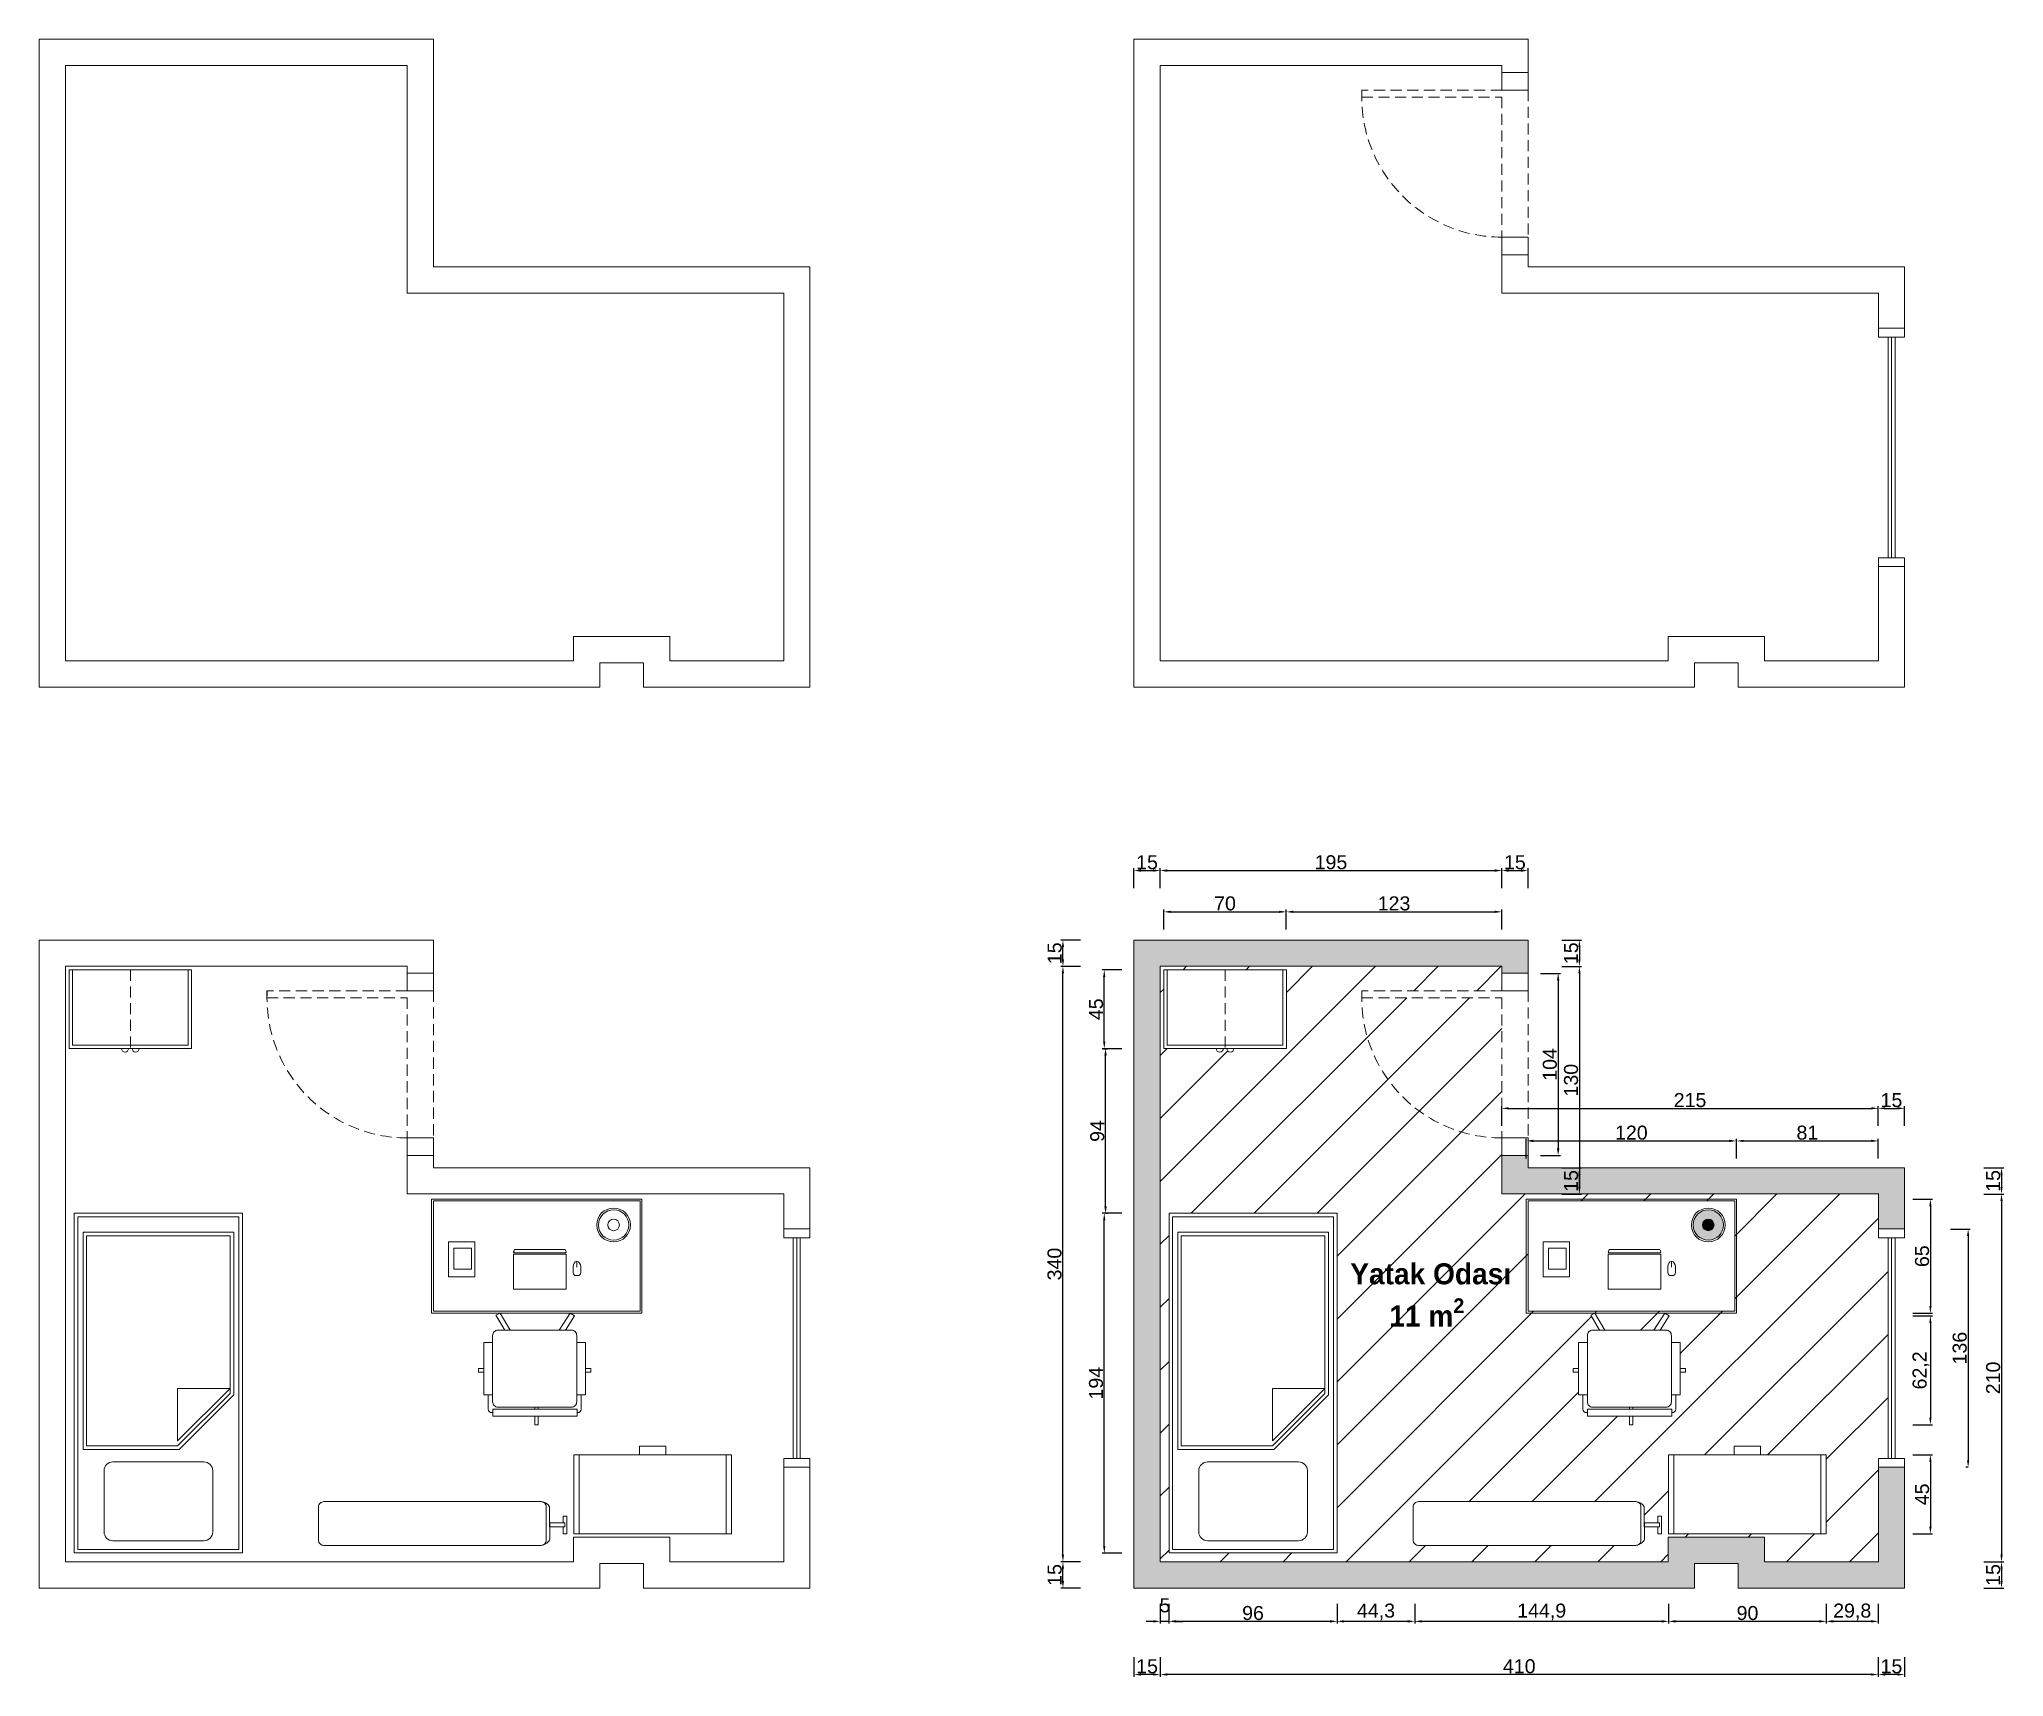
# Model space of a CAD drawing. Header units: centimetres. Extents: x 626924 to 628046, y 594571 to 595506.
import ezdxf

# ---------------------------------------------------------------- set-up
doc = ezdxf.new("R2010")
doc.units = ezdxf.units.CM
doc.linetypes.add('HIDDEN', pattern=[9.525, 6.35, -3.175])
for name, color, linetype, lineweight in [('Duvar', 5, 'Continuous', 18), ('Hatch', 7, 'Continuous', 15), ('Kapı', 4, 'Continuous', 15), ('Pencere', 3, 'Continuous', 15), ('Tefrişler', 1, 'Continuous', 5), ('Yazı', 7, 'Continuous', 13), ('Ölçüler', 7, 'Continuous', 13)]:
    doc.layers.add(name, color=color, linetype=linetype, lineweight=lineweight)
doc.styles.get("Standard").update_dxf_attribs({"font": 'arial.ttf'})
doc.dimstyles.new('ölçüler', dxfattribs={"dimscale": 0, "dimtxt": 8, "dimasz": 4, "dimexe": 1.25, "dimexo": 0.625, "dimtad": 1, "dimdec": 1, "dimtxsty": 'Standard', "dimcen": 2.5, "dimclrd": 256, "dimclre": 256, "dimclrt": 256, "dimadec": 0, "dimazin": 0, "dimtfac": 1, "dimtdec": 1, "dimtmove": 0, "dimatfit": 3, "dimfxl": 10, "dimfxlon": 1, "dimtfillclr": 7, "dimarcsym": 0})

msp = doc.modelspace()

# ---------------------------------------------------------------- texts
at = {"layer": 'Yazı', "insert": (627672.91, 594807.54), "char_height": 12, "attachment_point": 1}
msp.add_mtext_dynamic_manual_height_columns('\\A1;{\\fArtifakt Element Black|b1|i0|c162|p34;\\C7;Yatak Odası \\P     11 m\\H0.7x;\\S2^ ;}', width=103.5341, gutter_width=12.5, heights=[53.45], dxfattribs=at)

# ---------------------------------------------------------------- blocks, each defined once
blk = doc.blocks.new('KAPI')
at = {"layer": 'Kapı'}
blk.add_lwpolyline([(-15, 0), (0, 0), (0, -10), (-15, -10)], close=True, dxfattribs=at)
at = {"layer": 'Kapı', "linetype": 'HIDDEN'}
blk.add_lwpolyline([(-15, -10), (-95, -10), (-95, -14), (-15, -14), (-15, -94, -0.428941), (-94.9, -10)], format="xyb", dxfattribs=at)
blk.add_lwpolyline([(0, -10), (0, -94)], dxfattribs=at)
at = {"layer": 'Kapı'}
blk.add_lwpolyline([(-15, -94), (0, -94), (0, -104), (-15, -104), (-15, -94)], dxfattribs=at)
blk = doc.blocks.new('Pencere')
at = {"layer": 'Pencere'}
for points in [[(0, 0), (0, -5), (-15, -5), (-15, 0)], [(-15, -131), (0, -131), (0, -136), (-15, -136)]]:
    blk.add_lwpolyline(points, close=True, dxfattribs=at)
for points in [[(-9.5, -5), (-9.5, -131)], [(-7.5, -5), (-7.5, -131)], [(-5.5, -5), (-5.5, -131)]]:
    blk.add_lwpolyline(points, dxfattribs=at)
blk = doc.blocks.new('Yatak')
blk.add_lwpolyline([(64, -59), (94, -59), (94, -89), (64, -59)])
at = {"layer": 'Tefrişler'}
for points in [[(0, 0), (194, 0), (194, -96), (0, -96)], [(2, -2), (192, -2), (192, -94), (2, -94)], [(59.1, -5), (183.1, -5), (183.1, -91), (90.3, -91), (59.1, -59.8)], [(61.1, -7), (181.1, -7), (181.1, -89), (91.1, -89), (61.1, -59), (61.1, -59)]]:
    blk.add_lwpolyline(points, close=True, dxfattribs=at)
blk.add_lwpolyline([(12, -17), (47, -17, -0.414214), (52, -22), (52, -74, -0.414214), (47, -79), (12, -79, -0.414214), (7, -74), (7, -22, -0.414214)], format="xyb", close=True, dxfattribs=at)
blk = doc.blocks.new('Dolap')
at = {"layer": 'Tefrişler', "linetype": 'HIDDEN'}
blk.add_line((35, 0), (35, -45), dxfattribs=at)
at = {"layer": 'Tefrişler'}
for points in [[(0, 0), (70, 0), (70, -45), (0, -45)], [(2, 0), (68, 0), (68, -43), (2, -43)]]:
    blk.add_lwpolyline(points, close=True, dxfattribs=at)
for centre in [(32, -45), (38, -45)]:
    blk.add_arc(centre, 2, 180, 0, dxfattribs=at)
blk = doc.blocks.new('sandalye')
at = {"layer": 'Tefrişler'}
for points in [[(5.8, -9.3), (0, 0.4), (-2.3, -0.8), (2.8, -9.3)], [(37.4, -9.3), (42.6, -1.2), (40, 0.3), (33.8, -9.3)], [(19.8, -54.4), (19.8, -53.3), (21.8, -53.3), (21.8, -54.4)], [(21.8, -58.4), (21.8, -63.3), (19.8, -63.3), (19.8, -58.4)]]:
    blk.add_lwpolyline(points, dxfattribs=at)
blk.add_lwpolyline([(-1.2, -9.3), (40.8, -9.3, -0.414214), (43.8, -12.3), (43.8, -50.3, -0.414214), (40.8, -53.3), (-1.2, -53.3, -0.414214), (-4.2, -50.3), (-4.2, -12.3, -0.414214)], format="xyb", close=True, dxfattribs=at)
for points in [[(-9.2, -16.3), (-4.2, -16.3), (-4.2, -46.3), (-9.2, -46.3)], [(43.8, -16.3), (48.8, -16.3), (48.8, -46.3), (43.8, -46.3)], [(-9.2, -31.3), (-12.2, -31.3), (-12.2, -33.3), (-9.2, -33.3)], [(48.8, -31.3), (51.8, -31.3), (51.8, -33.3), (48.8, -33.3)], [(-4.1, -58.4), (44.1, -58.4), (44.1, -54.4), (-4.1, -54.4)]]:
    blk.add_lwpolyline(points, close=True, dxfattribs=at)
for points in [[(-6.7, -46.3), (-6.7, -54.4, 0.414214), (-4.7, -56.4), (-4.1, -56.4)], [(46.3, -46.3), (46.3, -54.4, -0.414214), (44.3, -56.4), (44.1, -56.4)]]:
    blk.add_lwpolyline(points, format="xyb", dxfattribs=at)
blk = doc.blocks.new('laptop')
at = {"layer": 'Tefrişler'}
blk.add_line((36.1, 16), (36.1, 12.6), dxfattribs=at)
for points in [[(0.5, 22.5), (29.5, 22.5, 0.023127), (30, 21.2, -0.414214), (29.5, 20.7), (0.5, 20.7, -0.414214), (0, 21.2, 0.023127)], [(36.5, 7.7, 0.414214), (38.3, 9.4), (38.3, 12.8, 0.304396), (36.1, 16, 0.304396), (34, 12.8), (34, 9.4, 0.414214), (35.7, 7.7)]]:
    blk.add_lwpolyline(points, format="xyb", close=True, dxfattribs=at)
blk.add_lwpolyline([(0, 20), (30, 20), (30, 0), (0, 0)], close=True, dxfattribs=at)
blk = doc.blocks.new('kitaplar')
at = {"layer": 'Tefrişler'}
for points in [[(0, 0), (15, 0), (15, -20), (0, -20)], [(13.1, -15.7), (13.1, -3.7), (3.1, -3.7), (3.1, -15.7)]]:
    blk.add_lwpolyline(points, close=True, dxfattribs=at)
blk = doc.blocks.new('lamba')
at = {"layer": 'Tefrişler'}
for radius in [9.67, 8.67, 3.32]:
    blk.add_circle((0, 0), radius, dxfattribs=at)
blk = doc.blocks.new('çalışma masası')
at = {"layer": 'Tefrişler'}
for points in [[(0, 0), (120, 0), (120, -65), (0, -65)], [(1, -1), (119, -1), (119, -64), (1, -64)]]:
    blk.add_lwpolyline(points, close=True, dxfattribs=at)
for name, p in [('lamba', (103.9, -14.7)), ('kitaplar', (9.6, -24.3)), ('laptop', (46.8, -51.3))]:
    blk.add_blockref(name, p, dxfattribs=at)
blk = doc.blocks.new('büyükşifonyer')
at = {"layer": 'Tefrişler'}
for points in [[(0, 45), (90, 45), (90, 0), (0, 0)], [(37.5, 45), (52.5, 45), (52.5, 50), (37.5, 50)]]:
    blk.add_lwpolyline(points, close=True, dxfattribs=at)
for points in [[(3, 0), (3, 45)], [(87, 45), (87, 0)]]:
    blk.add_lwpolyline(points, dxfattribs=at)
blk = doc.blocks.new('bench sehpası')
at = {"layer": 'Tefrişler'}
blk.add_lwpolyline([(-62, 25), (62, 25, -0.414214), (65, 22), (65, 3, -0.414214), (62, 0), (-62, 0, -0.414214), (-65, 3), (-65, 22, -0.414214)], format="xyb", close=True, dxfattribs=at)
blk.add_lwpolyline([(62.3, 25, -0.282246), (66.9, 22), (67, 3.6, -0.172907), (66.5, 2.4, -0.245418), (61, 0)], format="xyb", dxfattribs=at)
for points in [[(74.7, 10.7), (66.9, 10.6), (66.9, 12.8), (74.7, 12.9), (75.7, 12.9), (75.7, 10.7), (74.7, 10.7)], [(74.7, 12.9), (74.7, 16.7), (76.7, 16.7), (76.7, 6.7), (74.7, 6.7), (74.7, 10.7)]]:
    blk.add_lwpolyline(points, dxfattribs=at)
blk = doc.blocks.new('*D13')
at = {"layer": 'Defpoints', "color": 0, "transparency": 16777216}
for p in [(627564.4, 595031.8), (627549.4, 594992.1), (627564.4, 594992.1)]:
    blk.add_point(p, dxfattribs=at)
at = {"layer": 'Ölçüler', "lineweight": -2, "transparency": 16777216}
for p, q in [((627549.4, 595021.8), (627549.4, 595033.1)), ((627553.4, 595031.8), (627560.4, 595031.8)), ((627564.4, 595021.8), (627564.4, 595033.1))]:
    blk.add_line(p, q, dxfattribs=at)
at = {"layer": 'Ölçüler', "transparency": 16777216}
for points in [[(627553.4, 595032.5), (627553.4, 595031.1), (627549.4, 595031.8)], [(627560.4, 595032.5), (627560.4, 595031.1), (627564.4, 595031.8)]]:
    blk.add_solid(points, dxfattribs=at)
at = {"layer": 'Ölçüler', "transparency": 16777216, "insert": (627556.9, 595036.5), "char_height": 8, "attachment_point": 5}
blk.add_mtext('15', dxfattribs=at)
blk = doc.blocks.new('*D14')
at = {"layer": 'Defpoints', "color": 0, "transparency": 16777216}
for p in [(627759.4, 595031.8), (627564.4, 594977.1), (627759.4, 594977.1)]:
    blk.add_point(p, dxfattribs=at)
at = {"layer": 'Ölçüler', "lineweight": -2, "transparency": 16777216}
for p, q in [((627564.4, 595021.8), (627564.4, 595033.1)), ((627568.4, 595031.8), (627755.4, 595031.8)), ((627759.4, 595021.8), (627759.4, 595033.1))]:
    blk.add_line(p, q, dxfattribs=at)
at = {"layer": 'Ölçüler', "transparency": 16777216}
for points in [[(627568.4, 595032.5), (627568.4, 595031.1), (627564.4, 595031.8)], [(627755.4, 595032.5), (627755.4, 595031.1), (627759.4, 595031.8)]]:
    blk.add_solid(points, dxfattribs=at)
at = {"layer": 'Ölçüler', "transparency": 16777216, "insert": (627661.9, 595036.5), "char_height": 8, "attachment_point": 5}
blk.add_mtext('195', dxfattribs=at)
blk = doc.blocks.new('*D15')
at = {"layer": 'Defpoints', "color": 0, "transparency": 16777216}
for p in [(627774.4, 595031.8), (627759.4, 594977.1), (627774.4, 594977.1)]:
    blk.add_point(p, dxfattribs=at)
at = {"layer": 'Ölçüler', "lineweight": -2, "transparency": 16777216}
for p, q in [((627759.4, 595021.8), (627759.4, 595033.1)), ((627763.4, 595031.8), (627770.4, 595031.8)), ((627774.4, 595021.8), (627774.4, 595033.1))]:
    blk.add_line(p, q, dxfattribs=at)
at = {"layer": 'Ölçüler', "transparency": 16777216}
for points in [[(627763.4, 595032.5), (627763.4, 595031.1), (627759.4, 595031.8)], [(627770.4, 595032.5), (627770.4, 595031.1), (627774.4, 595031.8)]]:
    blk.add_solid(points, dxfattribs=at)
at = {"layer": 'Ölçüler', "transparency": 16777216, "insert": (627766.9, 595036.5), "char_height": 8, "attachment_point": 5}
blk.add_mtext('15', dxfattribs=at)
blk = doc.blocks.new('*D28')
at = {"layer": 'Defpoints', "color": 0, "transparency": 16777216}
for p in [(627893.4, 594844.1), (627893.4, 594779.1), (628004.1, 594779.1)]:
    blk.add_point(p, dxfattribs=at)
at = {"layer": 'Ölçüler', "lineweight": -2, "transparency": 16777216}
for p, q in [((627994.1, 594844.1), (628005.4, 594844.1)), ((628004.1, 594840.1), (628004.1, 594783.1)), ((627994.1, 594779.1), (628005.4, 594779.1))]:
    blk.add_line(p, q, dxfattribs=at)
at = {"layer": 'Ölçüler', "transparency": 16777216}
for points in [[(628003.5, 594840.1), (628004.8, 594840.1), (628004.1, 594844.1)], [(628003.5, 594783.1), (628004.8, 594783.1), (628004.1, 594779.1)]]:
    blk.add_solid(points, dxfattribs=at)
at = {"layer": 'Ölçüler', "transparency": 16777216, "insert": (627999.4, 594811.6), "char_height": 8, "attachment_point": 5, "rotation": 90}
blk.add_mtext('65', dxfattribs=at)
blk = doc.blocks.new('*D29')
at = {"layer": 'Defpoints', "color": 0, "transparency": 16777216}
for p in [(627855.1, 594777.5), (627834.3, 594715.4), (628004.1, 594715.4)]:
    blk.add_point(p, dxfattribs=at)
at = {"layer": 'Ölçüler', "lineweight": -2, "transparency": 16777216}
for p, q in [((627994.1, 594777.5), (628005.4, 594777.5)), ((628004.1, 594773.5), (628004.1, 594719.4)), ((627994.1, 594715.4), (628005.4, 594715.4))]:
    blk.add_line(p, q, dxfattribs=at)
at = {"layer": 'Ölçüler', "transparency": 16777216}
for points in [[(628003.5, 594773.5), (628004.8, 594773.5), (628004.1, 594777.5)], [(628003.5, 594719.4), (628004.8, 594719.4), (628004.1, 594715.4)]]:
    blk.add_solid(points, dxfattribs=at)
at = {"layer": 'Ölçüler', "transparency": 16777216, "insert": (627998.7, 594746.4), "char_height": 8, "attachment_point": 5, "rotation": 90}
blk.add_mtext('62,2', dxfattribs=at)
blk = doc.blocks.new('*D30')
at = {"layer": 'Defpoints', "color": 0, "transparency": 16777216}
for p in [(627944.7, 594698.1), (627944.7, 594653.1), (628004.1, 594653.1)]:
    blk.add_point(p, dxfattribs=at)
at = {"layer": 'Ölçüler', "lineweight": -2, "transparency": 16777216}
for p, q in [((627994.1, 594698.1), (628005.4, 594698.1)), ((628004.1, 594694.1), (628004.1, 594657.1)), ((627994.1, 594653.1), (628005.4, 594653.1))]:
    blk.add_line(p, q, dxfattribs=at)
at = {"layer": 'Ölçüler', "transparency": 16777216}
for points in [[(628003.5, 594694.1), (628004.8, 594694.1), (628004.1, 594698.1)], [(628003.5, 594657.1), (628004.8, 594657.1), (628004.1, 594653.1)]]:
    blk.add_solid(points, dxfattribs=at)
at = {"layer": 'Ölçüler', "transparency": 16777216, "insert": (627999.4, 594675.6), "char_height": 8, "attachment_point": 5, "rotation": 90}
blk.add_mtext('45', dxfattribs=at)
blk = doc.blocks.new('*D31')
at = {"layer": 'Defpoints', "color": 0, "transparency": 16777216}
for p in [(627989.4, 594827.1), (628025.7, 594691.1), (628025.7, 594691.1)]:
    blk.add_point(p, dxfattribs=at)
at = {"layer": 'Ölçüler', "lineweight": -2, "transparency": 16777216}
for p, q in [((628015.7, 594827.1), (628026.9, 594827.1)), ((628025.7, 594823.1), (628025.7, 594695.1)), ((628025.7, 594691.1), (628024.4, 594691.1))]:
    blk.add_line(p, q, dxfattribs=at)
at = {"layer": 'Ölçüler', "transparency": 16777216}
for points in [[(628025, 594823.1), (628026.3, 594823.1), (628025.7, 594827.1)], [(628025, 594695.1), (628026.3, 594695.1), (628025.7, 594691.1)]]:
    blk.add_solid(points, dxfattribs=at)
at = {"layer": 'Ölçüler', "transparency": 16777216, "insert": (628020.9, 594759.1), "char_height": 8, "attachment_point": 5, "rotation": 90}
blk.add_mtext('136', dxfattribs=at)
blk = doc.blocks.new('*D45')
at = {"layer": 'Defpoints', "color": 0, "transparency": 16777216}
for p in [(627532.5, 594836.1), (627569.4, 594836.1), (627569.4, 594642.1)]:
    blk.add_point(p, dxfattribs=at)
at = {"layer": 'Ölçüler', "lineweight": -2, "transparency": 16777216}
for p, q in [((627542.5, 594836.1), (627531.2, 594836.1)), ((627532.5, 594646.1), (627532.5, 594832.1)), ((627542.5, 594642.1), (627531.2, 594642.1))]:
    blk.add_line(p, q, dxfattribs=at)
at = {"layer": 'Ölçüler', "transparency": 16777216}
for points in [[(627531.8, 594832.1), (627533.1, 594832.1), (627532.5, 594836.1)], [(627531.8, 594646.1), (627533.1, 594646.1), (627532.5, 594642.1)]]:
    blk.add_solid(points, dxfattribs=at)
at = {"layer": 'Ölçüler', "transparency": 16777216, "insert": (627527.8, 594739.1), "char_height": 8, "attachment_point": 5, "rotation": 90}
blk.add_mtext('194', dxfattribs=at)
blk = doc.blocks.new('*D46')
at = {"layer": 'Defpoints', "color": 0, "transparency": 16777216}
for p in [(627532.5, 594975.1), (627566.4, 594975.1), (627566.4, 594930.1)]:
    blk.add_point(p, dxfattribs=at)
at = {"layer": 'Ölçüler', "lineweight": -2, "transparency": 16777216}
for p, q in [((627542.5, 594975.1), (627531.2, 594975.1)), ((627532.5, 594934.1), (627532.5, 594971.1)), ((627542.5, 594930.1), (627531.2, 594930.1))]:
    blk.add_line(p, q, dxfattribs=at)
at = {"layer": 'Ölçüler', "transparency": 16777216}
for points in [[(627531.8, 594971.1), (627533.1, 594971.1), (627532.5, 594975.1)], [(627531.8, 594934.1), (627533.1, 594934.1), (627532.5, 594930.1)]]:
    blk.add_solid(points, dxfattribs=at)
at = {"layer": 'Ölçüler', "transparency": 16777216, "insert": (627527.8, 594952.6), "char_height": 8, "attachment_point": 5, "rotation": 90}
blk.add_mtext('45', dxfattribs=at)
blk = doc.blocks.new('*D47')
at = {"layer": 'Defpoints', "color": 0, "transparency": 16777216}
for p in [(627508.9, 594637.1), (627564.4, 594637.1), (627549.4, 594622.1)]:
    blk.add_point(p, dxfattribs=at)
at = {"layer": 'Ölçüler', "lineweight": -2, "transparency": 16777216}
for p, q in [((627518.9, 594637.1), (627507.6, 594637.1)), ((627508.9, 594626.1), (627508.9, 594633.1)), ((627518.9, 594622.1), (627507.6, 594622.1))]:
    blk.add_line(p, q, dxfattribs=at)
at = {"layer": 'Ölçüler', "transparency": 16777216}
for points in [[(627508.2, 594633.1), (627509.5, 594633.1), (627508.9, 594637.1)], [(627508.2, 594626.1), (627509.5, 594626.1), (627508.9, 594622.1)]]:
    blk.add_solid(points, dxfattribs=at)
at = {"layer": 'Ölçüler', "transparency": 16777216, "insert": (627504.2, 594629.6), "char_height": 8, "attachment_point": 5, "rotation": 90}
blk.add_mtext('15', dxfattribs=at)
blk = doc.blocks.new('*D48')
at = {"layer": 'Defpoints', "color": 0, "transparency": 16777216}
for p in [(627508.9, 594977.1), (627564.4, 594977.1), (627564.4, 594637.1)]:
    blk.add_point(p, dxfattribs=at)
at = {"layer": 'Ölçüler', "lineweight": -2, "transparency": 16777216}
for p, q in [((627518.9, 594977.1), (627507.6, 594977.1)), ((627508.9, 594641.1), (627508.9, 594973.1)), ((627518.9, 594637.1), (627507.6, 594637.1))]:
    blk.add_line(p, q, dxfattribs=at)
at = {"layer": 'Ölçüler', "transparency": 16777216}
for points in [[(627508.2, 594973.1), (627509.5, 594973.1), (627508.9, 594977.1)], [(627508.2, 594641.1), (627509.5, 594641.1), (627508.9, 594637.1)]]:
    blk.add_solid(points, dxfattribs=at)
at = {"layer": 'Ölçüler', "transparency": 16777216, "insert": (627504.1, 594807.1), "char_height": 8, "attachment_point": 5, "rotation": 90}
blk.add_mtext('340', dxfattribs=at)
blk = doc.blocks.new('*D49')
at = {"layer": 'Defpoints', "color": 0, "transparency": 16777216}
for p in [(627508.9, 594992.1), (627564.4, 594992.1), (627564.4, 594977.1)]:
    blk.add_point(p, dxfattribs=at)
at = {"layer": 'Ölçüler', "lineweight": -2, "transparency": 16777216}
for p, q in [((627518.9, 594992.1), (627507.6, 594992.1)), ((627508.9, 594981.1), (627508.9, 594988.1)), ((627518.9, 594977.1), (627507.6, 594977.1))]:
    blk.add_line(p, q, dxfattribs=at)
at = {"layer": 'Ölçüler', "transparency": 16777216}
for points in [[(627508.2, 594988.1), (627509.5, 594988.1), (627508.9, 594992.1)], [(627508.2, 594981.1), (627509.5, 594981.1), (627508.9, 594977.1)]]:
    blk.add_solid(points, dxfattribs=at)
at = {"layer": 'Ölçüler', "transparency": 16777216, "insert": (627504.2, 594984.6), "char_height": 8, "attachment_point": 5, "rotation": 90}
blk.add_mtext('15', dxfattribs=at)
blk = doc.blocks.new('*D51')
at = {"layer": 'Defpoints', "color": 0, "transparency": 16777216}
for p in [(627531.2, 594930.1), (627533.2, 594930.1), (627532.5, 594836.1)]:
    blk.add_point(p, dxfattribs=at)
at = {"layer": 'Ölçüler', "lineweight": -2, "transparency": 16777216}
for p, q in [((627531.8, 594930.1), (627534.4, 594930.1)), ((627533.2, 594840.1), (627533.2, 594926.1)), ((627533.1, 594836.1), (627534.4, 594836.1))]:
    blk.add_line(p, q, dxfattribs=at)
at = {"layer": 'Ölçüler', "transparency": 16777216}
for points in [[(627532.5, 594926.1), (627533.9, 594926.1), (627533.2, 594930.1)], [(627532.5, 594840.1), (627533.9, 594840.1), (627533.2, 594836.1)]]:
    blk.add_solid(points, dxfattribs=at)
at = {"layer": 'Ölçüler', "transparency": 16777216, "insert": (627528.5, 594883.1), "char_height": 8, "attachment_point": 5, "rotation": 90}
blk.add_mtext('94', dxfattribs=at)
blk = doc.blocks.new('*D53')
at = {"layer": 'Defpoints', "color": 0, "transparency": 16777216}
for p in [(627944.7, 594653.1), (627974.4, 594637.1), (627944.7, 594603.1)]:
    blk.add_point(p, dxfattribs=at)
at = {"layer": 'Ölçüler', "lineweight": -2, "transparency": 16777216}
for p, q in [((627944.7, 594613.1), (627944.7, 594601.9)), ((627974.4, 594613.1), (627974.4, 594601.9)), ((627970.4, 594603.1), (627948.7, 594603.1))]:
    blk.add_line(p, q, dxfattribs=at)
at = {"layer": 'Ölçüler', "transparency": 16777216}
for points in [[(627948.7, 594603.8), (627948.7, 594602.4), (627944.7, 594603.1)], [(627970.4, 594603.8), (627970.4, 594602.4), (627974.4, 594603.1)]]:
    blk.add_solid(points, dxfattribs=at)
at = {"layer": 'Ölçüler', "transparency": 16777216, "insert": (627959.5, 594608.5), "char_height": 8, "attachment_point": 5}
blk.add_mtext('29,8', dxfattribs=at)
blk = doc.blocks.new('*D54')
at = {"layer": 'Defpoints', "color": 0, "transparency": 16777216}
for p in [(627854.7, 594653.1), (627944.7, 594653.1), (627854.7, 594603.1)]:
    blk.add_point(p, dxfattribs=at)
at = {"layer": 'Ölçüler', "lineweight": -2, "transparency": 16777216}
for p, q in [((627854.7, 594613.1), (627854.7, 594601.9)), ((627944.7, 594613.1), (627944.7, 594601.9)), ((627940.7, 594603.1), (627858.7, 594603.1))]:
    blk.add_line(p, q, dxfattribs=at)
at = {"layer": 'Ölçüler', "transparency": 16777216}
for points in [[(627858.7, 594603.8), (627858.7, 594602.4), (627854.7, 594603.1)], [(627940.7, 594603.8), (627940.7, 594602.4), (627944.7, 594603.1)]]:
    blk.add_solid(points, dxfattribs=at)
at = {"layer": 'Ölçüler', "transparency": 16777216, "insert": (627899.7, 594607.8), "char_height": 8, "attachment_point": 5}
blk.add_mtext('90', dxfattribs=at)
blk = doc.blocks.new('*D55')
at = {"layer": 'Defpoints', "color": 0, "transparency": 16777216}
for p in [(627709.7, 594647.3), (627854.7, 594653.1), (627709.7, 594603.1)]:
    blk.add_point(p, dxfattribs=at)
at = {"layer": 'Ölçüler', "lineweight": -2, "transparency": 16777216}
for p, q in [((627709.7, 594613.1), (627709.7, 594601.9)), ((627854.7, 594613.1), (627854.7, 594601.9)), ((627850.7, 594603.1), (627713.7, 594603.1))]:
    blk.add_line(p, q, dxfattribs=at)
at = {"layer": 'Ölçüler', "transparency": 16777216}
for points in [[(627713.7, 594603.8), (627713.7, 594602.4), (627709.7, 594603.1)], [(627850.7, 594603.8), (627850.7, 594602.4), (627854.7, 594603.1)]]:
    blk.add_solid(points, dxfattribs=at)
at = {"layer": 'Ölçüler', "transparency": 16777216, "insert": (627782.2, 594608.5), "char_height": 8, "attachment_point": 5}
blk.add_mtext('144,9', dxfattribs=at)
blk = doc.blocks.new('*D56')
at = {"layer": 'Defpoints', "color": 0, "transparency": 16777216}
for p in [(627709.7, 594647.3), (627665.4, 594642.1), (627665.4, 594603.1)]:
    blk.add_point(p, dxfattribs=at)
at = {"layer": 'Ölçüler', "lineweight": -2, "transparency": 16777216}
for p, q in [((627665.4, 594613.1), (627665.4, 594601.9)), ((627709.7, 594613.1), (627709.7, 594601.9)), ((627705.7, 594603.1), (627669.4, 594603.1))]:
    blk.add_line(p, q, dxfattribs=at)
at = {"layer": 'Ölçüler', "transparency": 16777216}
for points in [[(627669.4, 594603.8), (627669.4, 594602.4), (627665.4, 594603.1)], [(627705.7, 594603.8), (627705.7, 594602.4), (627709.7, 594603.1)]]:
    blk.add_solid(points, dxfattribs=at)
at = {"layer": 'Ölçüler', "transparency": 16777216, "insert": (627687.6, 594608.5), "char_height": 8, "attachment_point": 5}
blk.add_mtext('44,3', dxfattribs=at)
blk = doc.blocks.new('*D57')
at = {"layer": 'Defpoints', "color": 0, "transparency": 16777216}
for p in [(627569.4, 594642.1), (627665.4, 594642.1), (627569.4, 594603.1)]:
    blk.add_point(p, dxfattribs=at)
at = {"layer": 'Ölçüler', "lineweight": -2, "transparency": 16777216}
for p, q in [((627569.4, 594613.1), (627569.4, 594601.9)), ((627665.4, 594613.1), (627665.4, 594601.9)), ((627661.4, 594603.1), (627573.4, 594603.1))]:
    blk.add_line(p, q, dxfattribs=at)
at = {"layer": 'Ölçüler', "transparency": 16777216}
for points in [[(627573.4, 594603.8), (627573.4, 594602.4), (627569.4, 594603.1)], [(627661.4, 594603.8), (627661.4, 594602.4), (627665.4, 594603.1)]]:
    blk.add_solid(points, dxfattribs=at)
at = {"layer": 'Ölçüler', "transparency": 16777216, "insert": (627617.4, 594607.8), "char_height": 8, "attachment_point": 5}
blk.add_mtext('96', dxfattribs=at)
blk = doc.blocks.new('*D58')
at = {"layer": 'Defpoints', "color": 0, "transparency": 16777216}
for p in [(627564.4, 594637.1), (627569.4, 594642.1), (627564.4, 594603.1)]:
    blk.add_point(p, dxfattribs=at)
at = {"layer": 'Ölçüler', "lineweight": -2, "transparency": 16777216}
for p, q in [((627564.4, 594613.1), (627564.4, 594601.9)), ((627569.4, 594613.1), (627569.4, 594601.9)), ((627560.4, 594603.1), (627556.4, 594603.1)), ((627569.4, 594603.1), (627564.4, 594603.1)), ((627573.4, 594603.1), (627577.4, 594603.1))]:
    blk.add_line(p, q, dxfattribs=at)
at = {"layer": 'Ölçüler', "transparency": 16777216}
for points in [[(627560.4, 594603.8), (627560.4, 594602.4), (627564.4, 594603.1)], [(627573.4, 594603.8), (627573.4, 594602.4), (627569.4, 594603.1)]]:
    blk.add_solid(points, dxfattribs=at)
at = {"layer": 'Ölçüler', "transparency": 16777216, "insert": (627567.1, 594612.2), "char_height": 8, "attachment_point": 5}
blk.add_mtext('5', dxfattribs=at)
blk = doc.blocks.new('*D60')
at = {"layer": 'Defpoints', "color": 0, "transparency": 16777216}
for p in [(627974.4, 594637.1), (627989.4, 594622.1), (627974.4, 594572.7)]:
    blk.add_point(p, dxfattribs=at)
at = {"layer": 'Ölçüler', "lineweight": -2, "transparency": 16777216}
for p, q in [((627974.4, 594582.7), (627974.4, 594571.5)), ((627989.4, 594582.7), (627989.4, 594571.5)), ((627985.4, 594572.7), (627978.4, 594572.7))]:
    blk.add_line(p, q, dxfattribs=at)
at = {"layer": 'Ölçüler', "transparency": 16777216}
for points in [[(627978.4, 594573.4), (627978.4, 594572.1), (627974.4, 594572.7)], [(627985.4, 594573.4), (627985.4, 594572.1), (627989.4, 594572.7)]]:
    blk.add_solid(points, dxfattribs=at)
at = {"layer": 'Ölçüler', "transparency": 16777216, "insert": (627981.9, 594577.4), "char_height": 8, "attachment_point": 5}
blk.add_mtext('15', dxfattribs=at)
blk = doc.blocks.new('*D61')
at = {"layer": 'Defpoints', "color": 0, "transparency": 16777216}
for p in [(627564.4, 594637.1), (627974.4, 594637.1), (627564.4, 594572.7)]:
    blk.add_point(p, dxfattribs=at)
at = {"layer": 'Ölçüler', "lineweight": -2, "transparency": 16777216}
for p, q in [((627564.4, 594582.7), (627564.4, 594571.5)), ((627974.4, 594582.7), (627974.4, 594571.5)), ((627970.4, 594572.7), (627568.4, 594572.7))]:
    blk.add_line(p, q, dxfattribs=at)
at = {"layer": 'Ölçüler', "transparency": 16777216}
for points in [[(627568.4, 594573.4), (627568.4, 594572.1), (627564.4, 594572.7)], [(627970.4, 594573.4), (627970.4, 594572.1), (627974.4, 594572.7)]]:
    blk.add_solid(points, dxfattribs=at)
at = {"layer": 'Ölçüler', "transparency": 16777216, "insert": (627769.4, 594577.4), "char_height": 8, "attachment_point": 5}
blk.add_mtext('410', dxfattribs=at)
blk = doc.blocks.new('*D62')
at = {"layer": 'Defpoints', "color": 0, "transparency": 16777216}
for p in [(627564.4, 594637.1), (627549.4, 594622.1), (627549.4, 594572.7)]:
    blk.add_point(p, dxfattribs=at)
at = {"layer": 'Ölçüler', "lineweight": -2, "transparency": 16777216}
for p, q in [((627549.4, 594582.7), (627549.4, 594571.5)), ((627564.4, 594582.7), (627564.4, 594571.5)), ((627560.4, 594572.7), (627553.4, 594572.7))]:
    blk.add_line(p, q, dxfattribs=at)
at = {"layer": 'Ölçüler', "transparency": 16777216}
for points in [[(627553.4, 594573.4), (627553.4, 594572.1), (627549.4, 594572.7)], [(627560.4, 594573.4), (627560.4, 594572.1), (627564.4, 594572.7)]]:
    blk.add_solid(points, dxfattribs=at)
at = {"layer": 'Ölçüler', "transparency": 16777216, "insert": (627556.9, 594577.4), "char_height": 8, "attachment_point": 5}
blk.add_mtext('15', dxfattribs=at)
blk = doc.blocks.new('*D63')
at = {"layer": 'Defpoints', "color": 0, "transparency": 16777216}
for p in [(627989.4, 594862.1), (627974.4, 594847.1), (628044.7, 594847.1)]:
    blk.add_point(p, dxfattribs=at)
at = {"layer": 'Ölçüler', "lineweight": -2, "transparency": 16777216}
for p, q in [((628034.7, 594862.1), (628046, 594862.1)), ((628044.7, 594858.1), (628044.7, 594851.1)), ((628034.7, 594847.1), (628046, 594847.1))]:
    blk.add_line(p, q, dxfattribs=at)
at = {"layer": 'Ölçüler', "transparency": 16777216}
for points in [[(628044.1, 594858.1), (628045.4, 594858.1), (628044.7, 594862.1)], [(628044.1, 594851.1), (628045.4, 594851.1), (628044.7, 594847.1)]]:
    blk.add_solid(points, dxfattribs=at)
at = {"layer": 'Ölçüler', "transparency": 16777216, "insert": (628040, 594854.6), "char_height": 8, "attachment_point": 5, "rotation": 90}
blk.add_mtext('15', dxfattribs=at)
blk = doc.blocks.new('*D64')
at = {"layer": 'Defpoints', "color": 0, "transparency": 16777216}
for p in [(627974.4, 594847.1), (627974.4, 594637.1), (628044.7, 594637.1)]:
    blk.add_point(p, dxfattribs=at)
at = {"layer": 'Ölçüler', "lineweight": -2, "transparency": 16777216}
for p, q in [((628034.7, 594847.1), (628046, 594847.1)), ((628044.7, 594843.1), (628044.7, 594641.1)), ((628034.7, 594637.1), (628046, 594637.1))]:
    blk.add_line(p, q, dxfattribs=at)
at = {"layer": 'Ölçüler', "transparency": 16777216}
for points in [[(628044.1, 594843.1), (628045.4, 594843.1), (628044.7, 594847.1)], [(628044.1, 594641.1), (628045.4, 594641.1), (628044.7, 594637.1)]]:
    blk.add_solid(points, dxfattribs=at)
at = {"layer": 'Ölçüler', "transparency": 16777216, "insert": (628040, 594742.1), "char_height": 8, "attachment_point": 5, "rotation": 90}
blk.add_mtext('210', dxfattribs=at)
blk = doc.blocks.new('*D65')
at = {"layer": 'Defpoints', "color": 0, "transparency": 16777216}
for p in [(627974.4, 594637.1), (627989.4, 594622.1), (628044.7, 594622.1)]:
    blk.add_point(p, dxfattribs=at)
at = {"layer": 'Ölçüler', "lineweight": -2, "transparency": 16777216}
for p, q in [((628034.7, 594637.1), (628046, 594637.1)), ((628044.7, 594633.1), (628044.7, 594626.1)), ((628034.7, 594622.1), (628046, 594622.1))]:
    blk.add_line(p, q, dxfattribs=at)
at = {"layer": 'Ölçüler', "transparency": 16777216}
for points in [[(628044.1, 594633.1), (628045.4, 594633.1), (628044.7, 594637.1)], [(628044.1, 594626.1), (628045.4, 594626.1), (628044.7, 594622.1)]]:
    blk.add_solid(points, dxfattribs=at)
at = {"layer": 'Ölçüler', "transparency": 16777216, "insert": (628040, 594629.6), "char_height": 8, "attachment_point": 5, "rotation": 90}
blk.add_mtext('15', dxfattribs=at)
blk = doc.blocks.new('*D66')
at = {"layer": 'Defpoints', "color": 0, "transparency": 16777216}
for p in [(627774.4, 594973.1), (627774.4, 594869.1), (627791.6, 594869.1)]:
    blk.add_point(p, dxfattribs=at)
at = {"layer": 'Ölçüler', "lineweight": -2, "transparency": 16777216}
for p, q in [((627781.6, 594973.1), (627792.9, 594973.1)), ((627791.6, 594969.1), (627791.6, 594873.1)), ((627781.6, 594869.1), (627792.9, 594869.1))]:
    blk.add_line(p, q, dxfattribs=at)
at = {"layer": 'Ölçüler', "transparency": 16777216}
for points in [[(627790.9, 594969.1), (627792.3, 594969.1), (627791.6, 594973.1)], [(627790.9, 594873.1), (627792.3, 594873.1), (627791.6, 594869.1)]]:
    blk.add_solid(points, dxfattribs=at)
at = {"layer": 'Ölçüler', "transparency": 16777216, "insert": (627786.9, 594921.1), "char_height": 8, "attachment_point": 5, "rotation": 90}
blk.add_mtext('104', dxfattribs=at)
blk = doc.blocks.new('*D70')
at = {"layer": 'Defpoints', "color": 0, "transparency": 16777216}
for p in [(627774.4, 594992.1), (627759.4, 594977.1), (627803.7, 594977.1)]:
    blk.add_point(p, dxfattribs=at)
at = {"layer": 'Ölçüler', "lineweight": -2, "transparency": 16777216}
for p, q in [((627793.7, 594992.1), (627805, 594992.1)), ((627803.7, 594988.1), (627803.7, 594981.1)), ((627793.7, 594977.1), (627805, 594977.1))]:
    blk.add_line(p, q, dxfattribs=at)
at = {"layer": 'Ölçüler', "transparency": 16777216}
for points in [[(627803.1, 594988.1), (627804.4, 594988.1), (627803.7, 594992.1)], [(627803.1, 594981.1), (627804.4, 594981.1), (627803.7, 594977.1)]]:
    blk.add_solid(points, dxfattribs=at)
at = {"layer": 'Ölçüler', "transparency": 16777216, "insert": (627799, 594984.6), "char_height": 8, "attachment_point": 5, "rotation": 90}
blk.add_mtext('15', dxfattribs=at)
blk = doc.blocks.new('*D71')
at = {"layer": 'Defpoints', "color": 0, "transparency": 16777216}
for p in [(627759.4, 594977.1), (627759.4, 594847.1), (627803.7, 594847.1)]:
    blk.add_point(p, dxfattribs=at)
at = {"layer": 'Ölçüler', "lineweight": -2, "transparency": 16777216}
for p, q in [((627793.7, 594977.1), (627805, 594977.1)), ((627803.7, 594973.1), (627803.7, 594851.1)), ((627793.7, 594847.1), (627805, 594847.1))]:
    blk.add_line(p, q, dxfattribs=at)
at = {"layer": 'Ölçüler', "transparency": 16777216}
for points in [[(627803.1, 594973.1), (627804.4, 594973.1), (627803.7, 594977.1)], [(627803.1, 594851.1), (627804.4, 594851.1), (627803.7, 594847.1)]]:
    blk.add_solid(points, dxfattribs=at)
at = {"layer": 'Ölçüler', "transparency": 16777216, "insert": (627799, 594912.1), "char_height": 8, "attachment_point": 5, "rotation": 90}
blk.add_mtext('130', dxfattribs=at)
blk = doc.blocks.new('*D72')
at = {"layer": 'Defpoints', "color": 0, "transparency": 16777216}
for p in [(627774.4, 594862.1), (627803.7, 594862.1), (627759.4, 594847.1)]:
    blk.add_point(p, dxfattribs=at)
at = {"layer": 'Ölçüler', "lineweight": -2, "transparency": 16777216}
for p, q in [((627793.7, 594862.1), (627805, 594862.1)), ((627803.7, 594851.1), (627803.7, 594858.1)), ((627793.7, 594847.1), (627805, 594847.1))]:
    blk.add_line(p, q, dxfattribs=at)
at = {"layer": 'Ölçüler', "transparency": 16777216}
for points in [[(627803.1, 594858.1), (627804.4, 594858.1), (627803.7, 594862.1)], [(627803.1, 594851.1), (627804.4, 594851.1), (627803.7, 594847.1)]]:
    blk.add_solid(points, dxfattribs=at)
at = {"layer": 'Ölçüler', "transparency": 16777216, "insert": (627799, 594854.6), "char_height": 8, "attachment_point": 5, "rotation": 90}
blk.add_mtext('15', dxfattribs=at)
blk = doc.blocks.new('*D73')
at = {"layer": 'Defpoints', "color": 0, "transparency": 16777216}
for p in [(627893.4, 594877.4), (627773.4, 594844.1), (627893.4, 594844.1)]:
    blk.add_point(p, dxfattribs=at)
at = {"layer": 'Ölçüler', "lineweight": -2, "transparency": 16777216}
for p, q in [((627773.4, 594867.4), (627773.4, 594878.7)), ((627893.4, 594867.4), (627893.4, 594878.7)), ((627777.4, 594877.4), (627889.4, 594877.4))]:
    blk.add_line(p, q, dxfattribs=at)
at = {"layer": 'Ölçüler', "transparency": 16777216}
for points in [[(627777.4, 594878.1), (627777.4, 594876.8), (627773.4, 594877.4)], [(627889.4, 594878.1), (627889.4, 594876.8), (627893.4, 594877.4)]]:
    blk.add_solid(points, dxfattribs=at)
at = {"layer": 'Ölçüler', "transparency": 16777216, "insert": (627833.4, 594882.1), "char_height": 8, "attachment_point": 5}
blk.add_mtext('120', dxfattribs=at)
blk = doc.blocks.new('*D74')
at = {"layer": 'Defpoints', "color": 0, "transparency": 16777216}
for p in [(627974.4, 594877.4), (627893.4, 594844.1), (627974.4, 594847.1)]:
    blk.add_point(p, dxfattribs=at)
at = {"layer": 'Ölçüler', "lineweight": -2, "transparency": 16777216}
for p, q in [((627893.4, 594867.4), (627893.4, 594878.7)), ((627974.4, 594867.4), (627974.4, 594878.7)), ((627897.4, 594877.4), (627970.4, 594877.4))]:
    blk.add_line(p, q, dxfattribs=at)
at = {"layer": 'Ölçüler', "transparency": 16777216}
for points in [[(627897.4, 594878.1), (627897.4, 594876.8), (627893.4, 594877.4)], [(627970.4, 594878.1), (627970.4, 594876.8), (627974.4, 594877.4)]]:
    blk.add_solid(points, dxfattribs=at)
at = {"layer": 'Ölçüler', "transparency": 16777216, "insert": (627933.9, 594882.1), "char_height": 8, "attachment_point": 5}
blk.add_mtext('81', dxfattribs=at)
blk = doc.blocks.new('*D75')
at = {"layer": 'Defpoints', "color": 0, "transparency": 16777216}
for p in [(627974.4, 594896), (627759.4, 594847.1), (627974.4, 594847.1)]:
    blk.add_point(p, dxfattribs=at)
at = {"layer": 'Ölçüler', "lineweight": -2, "transparency": 16777216}
for p, q in [((627759.4, 594886), (627759.4, 594897.3)), ((627763.4, 594896), (627970.4, 594896)), ((627974.4, 594886), (627974.4, 594897.3))]:
    blk.add_line(p, q, dxfattribs=at)
at = {"layer": 'Ölçüler', "transparency": 16777216}
for points in [[(627763.4, 594896.7), (627763.4, 594895.4), (627759.4, 594896)], [(627970.4, 594896.7), (627970.4, 594895.4), (627974.4, 594896)]]:
    blk.add_solid(points, dxfattribs=at)
at = {"layer": 'Ölçüler', "transparency": 16777216, "insert": (627866.9, 594900.7), "char_height": 8, "attachment_point": 5}
blk.add_mtext('215', dxfattribs=at)
blk = doc.blocks.new('*D76')
at = {"layer": 'Defpoints', "color": 0, "transparency": 16777216}
for p in [(627989.4, 594896), (627989.4, 594862.1), (627974.4, 594847.1)]:
    blk.add_point(p, dxfattribs=at)
at = {"layer": 'Ölçüler', "lineweight": -2, "transparency": 16777216}
for p, q in [((627974.4, 594886), (627974.4, 594897.3)), ((627978.4, 594896), (627985.4, 594896)), ((627989.4, 594886), (627989.4, 594897.3))]:
    blk.add_line(p, q, dxfattribs=at)
at = {"layer": 'Ölçüler', "transparency": 16777216}
for points in [[(627978.4, 594896.7), (627978.4, 594895.4), (627974.4, 594896)], [(627985.4, 594896.7), (627985.4, 594895.4), (627989.4, 594896)]]:
    blk.add_solid(points, dxfattribs=at)
at = {"layer": 'Ölçüler', "transparency": 16777216, "insert": (627981.9, 594900.7), "char_height": 8, "attachment_point": 5}
blk.add_mtext('15', dxfattribs=at)
blk = doc.blocks.new('*D77')
at = {"layer": 'Defpoints', "color": 0, "transparency": 16777216}
for p in [(627636.4, 595008.2), (627566.4, 594975.1), (627636.4, 594975.1)]:
    blk.add_point(p, dxfattribs=at)
at = {"layer": 'Ölçüler', "lineweight": -2, "transparency": 16777216}
for p, q in [((627566.4, 594998.2), (627566.4, 595009.5)), ((627570.4, 595008.2), (627632.4, 595008.2)), ((627636.4, 594998.2), (627636.4, 595009.5))]:
    blk.add_line(p, q, dxfattribs=at)
at = {"layer": 'Ölçüler', "transparency": 16777216}
for points in [[(627570.4, 595008.9), (627570.4, 595007.6), (627566.4, 595008.2)], [(627632.4, 595008.9), (627632.4, 595007.6), (627636.4, 595008.2)]]:
    blk.add_solid(points, dxfattribs=at)
at = {"layer": 'Ölçüler', "transparency": 16777216, "insert": (627601.4, 595013), "char_height": 8, "attachment_point": 5}
blk.add_mtext('70', dxfattribs=at)
blk = doc.blocks.new('*D78')
at = {"layer": 'Defpoints', "color": 0, "transparency": 16777216}
for p in [(627759.4, 595008.2), (627636.4, 594975.1), (627759.4, 594977.1)]:
    blk.add_point(p, dxfattribs=at)
at = {"layer": 'Ölçüler', "lineweight": -2, "transparency": 16777216}
for p, q in [((627636.4, 594998.2), (627636.4, 595009.5)), ((627640.4, 595008.2), (627755.4, 595008.2)), ((627759.4, 594998.2), (627759.4, 595009.5))]:
    blk.add_line(p, q, dxfattribs=at)
at = {"layer": 'Ölçüler', "transparency": 16777216}
for points in [[(627640.4, 595008.9), (627640.4, 595007.6), (627636.4, 595008.2)], [(627755.4, 595008.9), (627755.4, 595007.6), (627759.4, 595008.2)]]:
    blk.add_solid(points, dxfattribs=at)
at = {"layer": 'Ölçüler', "transparency": 16777216, "insert": (627697.9, 595013), "char_height": 8, "attachment_point": 5}
blk.add_mtext('123', dxfattribs=at)

# ---------------------------------------------------------------- dimensions: what is measured, and where the dimension line sits
at = {"layer": 'Ölçüler'}
for base, p1, p2, picture, middle in [((627564.43, 595031.81), (627549.43, 594992.13), (627564.43, 594992.13), '*D13', (627556.93, 595036.52)), ((627759.43, 595031.81), (627564.43, 594977.13), (627759.43, 594977.13), '*D14', (627661.93, 595036.52)), ((627774.43, 595031.81), (627759.43, 594977.13), (627774.43, 594977.13), '*D15', (627766.93, 595036.52)), ((627636.43, 595008.24), (627566.43, 594975.13), (627636.43, 594975.13), '*D77', (627601.43, 595012.95)), ((627759.43, 595008.24), (627636.43, 594975.13), (627759.43, 594977.13), '*D78', (627697.93, 595012.96)), ((627974.43, 594896.03), (627759.43, 594847.13), (627974.43, 594847.13), '*D75', (627866.93, 594900.74)), ((627989.43, 594896.03), (627974.43, 594847.13), (627989.43, 594862.13), '*D76', (627981.93, 594900.74)), ((627893.43, 594877.43), (627773.43, 594844.13), (627893.43, 594844.13), '*D73', (627833.43, 594882.14)), ((627974.43, 594877.43), (627893.43, 594844.13), (627974.43, 594847.13), '*D74', (627933.93, 594882.14)), ((627665.43, 594603.11), (627709.72, 594647.34), (627665.43, 594642.13), '*D56', (627687.57, 594608.54)), ((627709.72, 594603.11), (627854.66, 594653.11), (627709.72, 594647.34), '*D55', (627782.19, 594608.54)), ((627854.66, 594603.11), (627944.66, 594653.11), (627854.66, 594653.11), '*D54', (627899.66, 594607.81)), ((627944.66, 594603.11), (627974.43, 594637.13), (627944.66, 594653.11), '*D53', (627959.54, 594608.54)), ((627549.43, 594572.73), (627564.43, 594637.13), (627549.43, 594622.13), '*D62', (627556.93, 594577.44)), ((627564.43, 594572.73), (627974.43, 594637.13), (627564.43, 594637.13), '*D61', (627769.43, 594577.44)), ((627569.43, 594603.11), (627665.43, 594642.13), (627569.43, 594642.13), '*D57', (627617.43, 594607.81)), ((627974.43, 594572.73), (627989.43, 594622.13), (627974.43, 594637.13), '*D60', (627981.93, 594577.44))]:
    dim = msp.add_linear_dim(base=base, p1=p1, p2=p2, dimstyle='ölçüler', dxfattribs=at)
    dim.commit()
    dim.dimension.update_dxf_attribs({"geometry": picture, "text_midpoint": middle})
for base, p1, p2, picture, middle in [((627508.86, 594992.13), (627564.43, 594977.13), (627564.43, 594992.13), '*D49', (627504.15, 594984.63)), ((627803.74, 594977.13), (627774.43, 594992.13), (627759.43, 594977.13), '*D70', (627799.03, 594984.63)), ((627508.86, 594977.13), (627564.43, 594637.13), (627564.43, 594977.13), '*D48', (627504.15, 594807.13)), ((627532.47, 594975.13), (627566.43, 594930.13), (627566.43, 594975.13), '*D46', (627527.78, 594952.63)), ((627803.74, 594847.13), (627759.43, 594977.13), (627759.43, 594847.13), '*D71', (627799.03, 594912.13)), ((627791.61, 594869.13), (627774.43, 594973.13), (627774.43, 594869.13), '*D66', (627786.9, 594921.13)), ((627803.74, 594862.13), (627759.43, 594847.13), (627774.43, 594862.13), '*D72', (627799.03, 594854.63)), ((628044.74, 594847.13), (627989.43, 594862.13), (627974.43, 594847.13), '*D63', (628040.03, 594854.63)), ((628004.14, 594779.13), (627893.43, 594844.13), (627893.43, 594779.13), '*D28', (627999.43, 594811.63)), ((628044.74, 594637.13), (627974.43, 594847.13), (627974.43, 594637.13), '*D64', (628040.03, 594742.13)), ((627532.47, 594836.13), (627569.43, 594642.13), (627569.43, 594836.13), '*D45', (627527.76, 594739.13)), ((628025.65, 594691.13), (627989.43, 594827.13), (628025.65, 594691.13), '*D31', (628020.94, 594759.13)), ((628004.14, 594715.35), (627855.08, 594777.51), (627834.29, 594715.35), '*D29', (627998.7, 594746.43)), ((628004.14, 594653.11), (627944.66, 594698.11), (627944.66, 594653.11), '*D30', (627999.44, 594675.61)), ((627508.86, 594637.13), (627549.43, 594622.13), (627564.43, 594637.13), '*D47', (627504.15, 594629.63)), ((628044.74, 594622.13), (627974.43, 594637.13), (627989.43, 594622.13), '*D65', (628040.03, 594629.63))]:
    dim = msp.add_linear_dim(base=base, p1=p1, p2=p2, angle=90, dimstyle='ölçüler', dxfattribs=at)
    dim.commit()
    dim.dimension.update_dxf_attribs({"geometry": picture, "text_midpoint": middle})
dim = msp.add_linear_dim(base=(627533.2, 594930.13), p1=(627532.47, 594836.13), p2=(627531.22, 594930.13), angle=90, dimstyle='ölçüler', dxfattribs=at)
dim.commit()
dim.dimension.update_dxf_attribs({"geometry": '*D51', "text_midpoint": (627533.2, 594883.13), "dimtype": 160})
dim = msp.add_linear_dim(base=(627564.43, 594603.11), p1=(627569.43, 594642.13), p2=(627564.43, 594637.13), dimstyle='ölçüler', dxfattribs=at)
dim.commit()
dim.dimension.update_dxf_attribs({"geometry": '*D58', "text_midpoint": (627567.06, 594607.48), "dimtype": 160})

# ---------------------------------------------------------------- hatches: boundary and pattern name
at = {"layer": 'Hatch', "true_color": 0x000000, "transparency": 33554585}
h = msp.add_hatch(color=18, dxfattribs=at)
h.dxf.hatch_style = 1
h.paths.add_polyline_path([(627989.43, 594691.13), (627974.43, 594691.13), (627974.43, 594637.13), (627909.43, 594637.13), (627909.43, 594651.13), (627854.43, 594651.13), (627854.43, 594637.13), (627564.43, 594637.13), (627564.43, 594977.13), (627759.43, 594977.13), (627759.43, 594973.13), (627774.43, 594973.13), (627774.43, 594992.13), (627549.43, 594992.13), (627549.43, 594622.13), (627869.43, 594622.13), (627869.43, 594636.13), (627894.43, 594636.13), (627894.43, 594622.13), (627989.43, 594622.13)])
h.paths.add_polyline_path([(627989.43, 594862.13), (627774.43, 594862.13), (627774.43, 594869.13), (627759.43, 594869.13), (627759.43, 594847.13), (627974.43, 594847.13), (627974.43, 594827.13), (627989.43, 594827.13)], flags=17)
at = {"layer": 'Hatch', "transparency": 33554577}
h = msp.add_hatch(dxfattribs=at)
h.set_pattern_fill('ANSI31', color=256, scale=8)
h.set_pattern_definition([(45, (-190.756, 2.79), (-17.96051224, 17.96051224), [])])
h.paths.add_polyline_path([(627979.93, 594822.13), (627974.43, 594822.13), (627974.43, 594827.13), (627974.43, 594847.13), (627759.43, 594847.13), (627759.43, 594869.13), (627759.43, 594879.13, -0.4142136), (627679.43, 594959.13), (627679.43, 594963.13), (627759.43, 594963.13), (627759.43, 594973.13), (627759.43, 594977.13), (627564.43, 594977.13), (627564.43, 594637.13), (627854.43, 594637.13), (627854.43, 594651.13), (627909.43, 594651.13), (627909.43, 594637.13), (627974.43, 594637.13), (627974.43, 594691.13), (627974.43, 594696.13), (627979.93, 594696.13)])
h.paths.add_polyline_path([(627855.08, 594777.51), (627849.87, 594769.35), (627853.29, 594769.35, -0.4142136), (627856.29, 594766.35), (627856.29, 594762.35), (627861.29, 594762.35), (627861.29, 594747.35), (627864.29, 594747.35), (627864.29, 594745.35), (627861.29, 594745.35), (627861.29, 594732.35), (627858.79, 594732.35), (627858.79, 594724.27, -0.4142136), (627856.79, 594722.27), (627856.61, 594722.27), (627856.61, 594720.3), (627834.29, 594720.3), (627834.29, 594715.35), (627832.29, 594715.35), (627832.29, 594720.3), (627808.33, 594720.3), (627808.33, 594722.27), (627807.79, 594722.27, -0.4142136), (627805.79, 594724.27), (627805.79, 594732.35), (627803.29, 594732.35), (627803.29, 594745.35), (627800.29, 594745.35), (627800.29, 594747.35), (627803.29, 594747.35), (627803.29, 594762.35), (627808.29, 594762.35), (627808.29, 594766.35, -0.4142136), (627811.29, 594769.35), (627815.29, 594769.35), (627810.19, 594777.85), (627812.51, 594779.13), (627812.45, 594779.13), (627818.26, 594769.35), (627846.27, 594769.35), (627852.56, 594779.13), (627852.26, 594779.13)], flags=16)
h.paths.add_polyline_path([(627774.43, 594780.13), (627774.43, 594843.13), (627892.43, 594843.13), (627892.43, 594780.13)], flags=16)
h.paths.add_polyline_path([(627835.97, 594671.45, -0.2894286), (627840.7, 594668.46), (627840.77, 594659.29), (627848.57, 594659.37), (627848.57, 594663.18), (627850.58, 594663.18), (627850.58, 594653.18), (627848.56, 594653.18), (627848.56, 594657.17), (627840.79, 594657.08), (627840.84, 594650.14, -0.1768149), (627840.39, 594648.84, -0.171413), (627836.68, 594646.58, -0.0710179), (627835.84, 594646.46, -0.0383737), (627834.84, 594646.46), (627711.84, 594646.46, -0.4142136), (627708.84, 594649.46), (627708.84, 594668.46, -0.4142136), (627711.84, 594671.46)], flags=16)
h.paths.add_polyline_path([(627665.43, 594642.13), (627569.43, 594642.13), (627569.43, 594836.13), (627665.43, 594836.13)], flags=16)
h.paths.add_polyline_path([(627663.43, 594644.13), (627571.43, 594644.13), (627571.43, 594834.13), (627663.43, 594834.13)], flags=0)
h.paths.add_polyline_path([(627660.43, 594732.38), (627629.25, 594701.21), (627574.43, 594701.21), (627574.43, 594825.21), (627660.43, 594825.21)], flags=0)
h.paths.add_polyline_path([(627783.05, 594799.83), (627783.05, 594819.83), (627798.05, 594819.83), (627798.05, 594799.83)], flags=0)
h.paths.add_polyline_path([(627658.43, 594733.21), (627628.43, 594703.21), (627576.43, 594703.21), (627576.43, 594823.21), (627658.43, 594823.21)], flags=0)
h.paths.add_polyline_path([(627658.43, 594736.18), (627628.43, 594706.18), (627628.43, 594736.18)], flags=0)
h.paths.add_polyline_path([(627786.15, 594804.12), (627786.15, 594816.12), (627796.15, 594816.12), (627796.15, 594804.12)], flags=0)
h.paths.add_polyline_path([(627648.43, 594689.13), (627648.43, 594654.13, -0.4142136), (627643.43, 594649.13), (627591.43, 594649.13, -0.4142136), (627586.43, 594654.13), (627586.43, 594689.13, -0.4142136), (627591.43, 594694.13), (627643.43, 594694.13, -0.4142136)], flags=0)
h.paths.add_polyline_path([(627820.24, 594792.87), (627820.24, 594812.87), (627850.25, 594812.87), (627850.25, 594792.87)], flags=0)
h.paths.add_polyline_path([(627820.24, 594814.06, 0.0231268), (627820.74, 594815.4), (627849.75, 594815.4, 0.0231268), (627850.25, 594814.06, -0.4142136), (627849.75, 594813.56), (627820.74, 594813.56, -0.4142136)], flags=0)
h.paths.add_polyline_path([(627854.66, 594698.11), (627892.16, 594698.11), (627892.16, 594703.11), (627907.16, 594703.11), (627907.16, 594698.11), (627944.66, 594698.11), (627944.66, 594653.11), (627854.66, 594653.11)], flags=16)
h.paths.add_polyline_path([(627854.23, 594802.31), (627854.23, 594805.69, -0.3043964), (627856.36, 594808.87, -0.3043964), (627858.5, 594805.69), (627858.5, 594802.31, -0.4142136), (627856.78, 594800.59), (627855.95, 594800.59, -0.4142136)], flags=0)
h.paths.add_polyline_path([(627867.65, 594829.41, -1), (627886.99, 594829.41, -1)], flags=0)
h.paths.add_polyline_path([(627868.65, 594829.41, -1), (627885.99, 594829.41, -1)], flags=0)
h.paths.add_polyline_path([(627874, 594829.41, -1), (627880.64, 594829.41, -1)], flags=0)
h.paths.add_polyline_path([(627636.43, 594930.13), (627606.43, 594930.13, -1), (627602.43, 594930.13), (627600.43, 594930.13, -1), (627596.43, 594930.13), (627566.43, 594930.13), (627566.43, 594975.13), (627636.43, 594975.13)], flags=16)
h.paths.add_polyline_path([(627634.43, 594932.13), (627568.43, 594932.13), (627568.43, 594975.13), (627634.43, 594975.13)], flags=0)
h.paths.add_polyline_path([(627759.43, 594959.13), (627679.43, 594959.13, 0.4142136), (627759.43, 594879.13)], flags=17)
at = {"layer": 'Tefrişler', "true_color": 0x000000, "transparency": 33554577}
h = msp.add_hatch(color=18, dxfattribs=at)
h.dxf.hatch_style = 1
h.paths.add_polyline_path([(627874, 594829.41, 1), (627880.64, 594829.41, 1)], flags=16)
h.paths.add_polyline_path([(627868.65, 594829.41, 1), (627885.99, 594829.41, 1)])
h.paths.add_polyline_path([(627880.64, 594829.41, -1), (627874, 594829.41, -1)], flags=0)
h = msp.add_hatch(color=18, dxfattribs=at)
h.dxf.hatch_style = 1
h.paths.add_polyline_path([(627880.64, 594829.41, 1), (627874, 594829.41, 1)])

# ---------------------------------------------------------------- linework, layer by layer
at = {"layer": 'Duvar'}
for points in [[(627364.44, 595205.46), (627364.44, 595136.46), (627269.44, 595136.46), (627269.44, 595150.46), (627244.44, 595150.46), (627244.44, 595136.46), (626924.44, 595136.46), (626924.44, 595506.46), (627149.44, 595506.46), (627149.44, 595477.46), (627149.44, 595393.46), (627149.44, 595376.46), (627364.44, 595376.46), (627364.44, 595341.46)], [(626939.44, 595491.46), (627134.44, 595491.46), (627134.44, 595473.46), (627134.44, 595393.46), (627134.44, 595361.46), (627349.44, 595361.46), (627349.44, 595341.46), (627349.44, 595205.46), (627349.44, 595151.46), (627284.44, 595151.46), (627284.44, 595165.46), (627229.44, 595165.46), (627229.44, 595151.46), (626939.44, 595151.46)]]:
    msp.add_lwpolyline(points, close=True, dxfattribs=at)
for points in [[(627774.43, 595477.46), (627774.43, 595506.46), (627549.43, 595506.46), (627549.43, 595136.46), (627869.43, 595136.46), (627869.43, 595150.46), (627894.43, 595150.46), (627894.43, 595136.46), (627989.43, 595136.46), (627989.43, 595205.46)], [(627759.43, 595383.46), (627759.43, 595361.46), (627974.43, 595361.46), (627974.43, 595341.46)], [(627989.43, 595341.46), (627989.43, 595376.46), (627774.43, 595376.46), (627774.43, 595383.46)], [(627149.44, 594963.13), (627149.44, 594992.13), (626924.44, 594992.13), (626924.44, 594622.13), (627244.44, 594622.13), (627244.44, 594636.13), (627269.44, 594636.13), (627269.44, 594622.13), (627364.44, 594622.13), (627364.44, 594691.13)], [(627774.43, 594963.13), (627774.43, 594992.13), (627549.43, 594992.13), (627549.43, 594622.13), (627869.43, 594622.13), (627869.43, 594636.13), (627894.43, 594636.13), (627894.43, 594622.13), (627989.43, 594622.13), (627989.43, 594691.13)], [(627134.44, 594869.13), (627134.44, 594847.13), (627349.44, 594847.13), (627349.44, 594827.13)], [(627364.44, 594827.13), (627364.44, 594862.13), (627149.44, 594862.13), (627149.44, 594869.13)], [(627759.43, 594869.13), (627759.43, 594847.13), (627974.43, 594847.13), (627974.43, 594827.13)], [(627989.43, 594827.13), (627989.43, 594862.13), (627774.43, 594862.13), (627774.43, 594869.13)]]:
    msp.add_lwpolyline(points, dxfattribs=at)
at = {"layer": 'Duvar', "transparency": 33554687}
for points in [[(627974.43, 595205.46), (627974.43, 595151.46), (627909.43, 595151.46), (627909.43, 595165.46), (627854.43, 595165.46), (627854.43, 595151.46), (627564.43, 595151.46), (627564.43, 595491.46), (627759.43, 595491.46), (627759.43, 595487.46)], [(627349.44, 594691.13), (627349.44, 594637.13), (627284.44, 594637.13), (627284.44, 594651.13), (627229.44, 594651.13), (627229.44, 594637.13), (626939.44, 594637.13), (626939.44, 594977.13), (627134.44, 594977.13), (627134.44, 594973.13)], [(627974.43, 594691.13), (627974.43, 594637.13), (627909.43, 594637.13), (627909.43, 594651.13), (627854.43, 594651.13), (627854.43, 594637.13), (627564.43, 594637.13), (627564.43, 594977.13), (627759.43, 594977.13), (627759.43, 594973.13)]]:
    msp.add_lwpolyline(points, dxfattribs=at)

# ---------------------------------------------------------------- block references
at = {"layer": 'Kapı'}
for p in [(627774.43, 595487.46), (627149.44, 594973.13), (627774.43, 594973.13)]:
    msp.add_blockref('KAPI', p, dxfattribs=at)
at = {"layer": 'Pencere'}
for p in [(627989.43, 595341.46), (627364.44, 594827.13), (627989.43, 594827.13)]:
    msp.add_blockref('Pencere', p, dxfattribs=at)
at = {"layer": 'Tefrişler'}
for name, p in [('Dolap', (626941.44, 594975.13)), ('Dolap', (627566.43, 594975.13)), ('çalışma masası', (627148.44, 594844.13)), ('çalışma masası', (627773.43, 594844.13)), ('sandalye', (627187.49, 594778.69)), ('sandalye', (627812.47, 594778.69)), ('büyükşifonyer', (627229.68, 594653.11)), ('büyükşifonyer', (627854.66, 594653.11)), ('bench sehpası', (627148.86, 594646.46)), ('bench sehpası', (627773.84, 594646.46))]:
    msp.add_blockref(name, p, dxfattribs=at)
at = {"layer": 'Tefrişler', "rotation": 90}
for p in [(626944.44, 594642.13), (627569.43, 594642.13)]:
    msp.add_blockref('Yatak', p, dxfattribs=at)

msp.set_redraw_order([(e.dxf.handle, doc.entitydb.next_handle()) for e in msp.query("TEXT MTEXT ATTDEF DIMENSION ARC_DIMENSION")])  # texts and dimensions are drawn at this point

doc.saveas('drawing.dxf')
